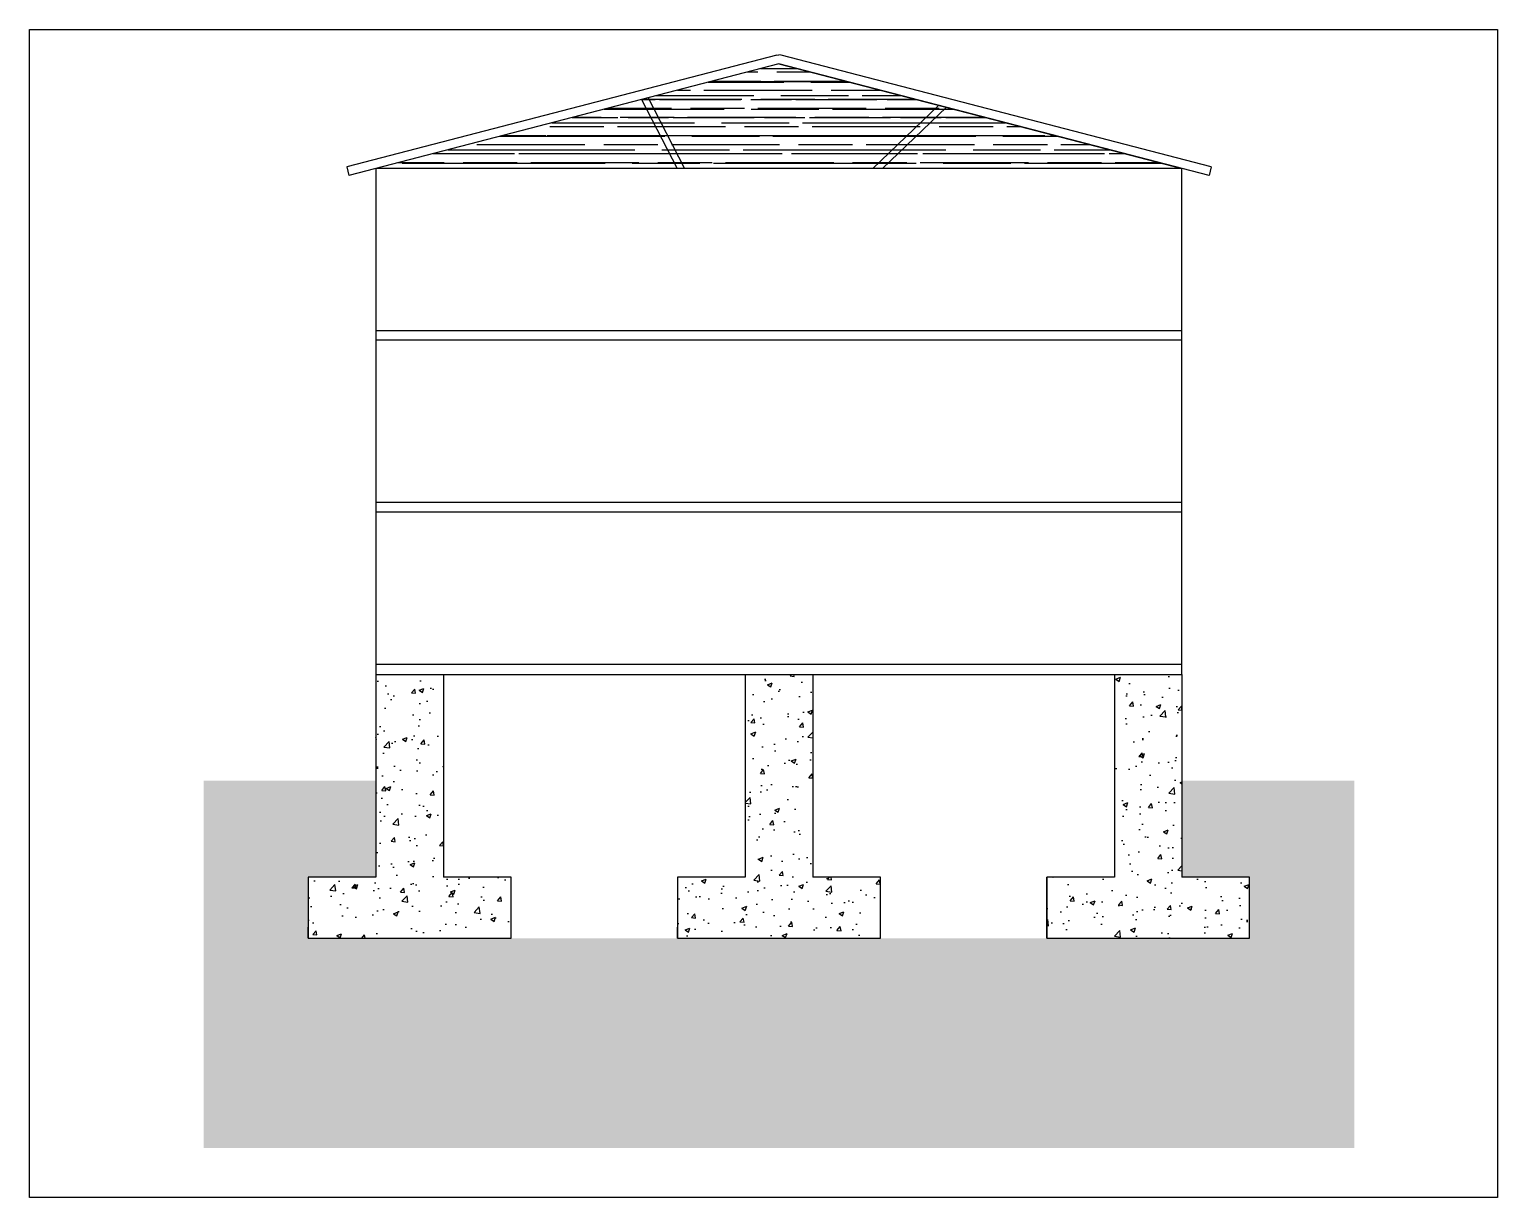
# Model space of a CAD drawing. Header units: inches. Extents: x 16.9 to 90.4, y 6.4 to 23.7.
# Drawn here: x 16.9 to 38.61, y 6.43 to 23.7 of the extents above; entities that cross this region are included whole.
import ezdxf

# ---------------------------------------------------------------- set-up
doc = ezdxf.new("R2010")
doc.units = ezdxf.units.IN
doc.header["$MEASUREMENT"] = 0
pattern_1 = [(0, (-32.42389, 13.52376), (0.44, 0.2), [3, -0.4, 1, -0.2]), (0, (-32.1579, 13.62376), (-0.2, 0.266), [0.6, -0.066, 1.2, -0.15]), (0, (-32.32389, 13.69376), (1.04, 0.134), [1.6, -0.28, 0.8, -0.2])]

msp = doc.modelspace()

# ---------------------------------------------------------------- hatches: boundary and pattern name
at = {"transparency": 33554684}
h = msp.add_hatch(dxfattribs=at)
h.set_pattern_fill('AR-RROOF', color=256, scale=0.2)
h.set_pattern_definition(pattern_1)
h.paths.add_polyline_path([(26.47959, 21.64886), (25.95294, 22.66774), (22.02678, 21.64886)])
h.paths.add_polyline_path([(29.37449, 21.64886), (30.34997, 22.58227), (27.98678, 23.19554), (26.0522, 22.6935), (26.59216, 21.64886)])
h.paths.add_polyline_path([(30.46376, 22.55274), (29.51913, 21.64886), (33.94678, 21.64886)])
h = msp.add_hatch(dxfattribs=at)
h.set_pattern_fill('AR-RROOF', color=256, scale=0.2)
h.set_pattern_definition(pattern_1)
h.paths.add_polyline_path([(29.37449, 21.64886), (29.51913, 21.64886), (30.46376, 22.55274), (30.34997, 22.58227)])
h.paths.add_polyline_path([(26.0522, 22.6935), (25.95294, 22.66774), (26.47959, 21.64886), (26.59216, 21.64886)])
h = msp.add_hatch(dxfattribs=at)
h.set_pattern_fill('AR-CONC', color=256, scale=0.1)
h.set_pattern_definition([(50, (-32.4239, 13.52376), (0.71726, -0.062752), [0.075, -0.825]), (355, (-32.4239, 13.52376), (-0.138751, 0.752192), [0.06, -0.66]), (100.4514, (-32.3641, 13.5185), (0.578509, 0.68944), [0.06374, -0.701142]), (46.1842, (-32.4239, 13.7238), (1.067241, -0.165519), [0.1125, -1.2375]), (96.6356, (-32.335, 13.71), (0.934662, 0.974119), [0.09561, -1.051714]), (351.1842, (-32.4239, 13.7238), (0.934662, 0.974119), [0.09, -0.99]), (21, (-32.3239, 13.67376), (0.596907, -0.402619), [0.075, -0.825]), (326, (-32.3239, 13.67376), (0.243315, 0.72515), [0.06, -0.66]), (71.4514, (-32.27415, 13.6402), (0.8402224, 0.322531), [0.06374, -0.701142]), (37.5, (-32.4239, 13.52376), (0.0121599, 0.3328939), [0, -0.652, 0, -0.67, 0, -0.6625]), (7.5, (-32.4239, 13.52376), (0.2630695, 0.3944117), [0, -0.382, 0, -0.637, 0, -0.2525]), (327.5, (-32.6469, 13.52376), (0.5338224, -0.0225549), [0, -0.25, 0, -0.78, 0, -1.035]), (317.5, (-32.7469, 13.52376), (0.5831862, 0.100105), [0, -0.325, 0, -0.518, 0, -0.735])])
h.paths.add_polyline_path([(23.02678, 14.16886), (22.02678, 14.16886), (22.02678, 11.16886), (21.02678, 11.16886), (21.02678, 10.26886), (24.02678, 10.26886), (24.02678, 11.16886), (23.02678, 11.16886)])
h.paths.add_polyline_path([(28.48678, 11.16886), (28.48678, 14.16886), (27.48678, 14.16886), (27.48678, 11.16886), (26.48678, 11.16886), (26.48678, 10.26886), (29.48678, 10.26886), (29.48678, 11.16886)])
h.paths.add_polyline_path([(32.94678, 11.16886), (31.94678, 11.16886), (31.94678, 10.26886), (34.94678, 10.26886), (34.94678, 11.16886), (33.94678, 11.16886), (33.94678, 14.16886), (32.94678, 14.16886)])
h = msp.add_hatch(dxfattribs=at)
h.set_pattern_fill('AR-SAND', color=256, scale=0.1)
h.set_pattern_definition([(37.5, (-32.42389, 13.52376), (-0.00629934, 0.19268238), [0, -0.152, 0, -0.17, 0, -0.1625]), (7.5, (-32.4239, 13.52376), (0.1769777, 0.2822146), [0, -0.082, 0, -0.137, 0, -0.0525]), (327.5, (-32.54689, 13.52376), (0.3114142, 0.0005659), [0, -0.05, 0, -0.18, 0, -0.235]), (317.5, (-32.5469, 13.52376), (0.3006127, 0.0877676), [0, -0.025, 0, -0.118, 0, -0.135])])
h.paths.add_polyline_path([(36.49678, 10.26886), (31.94678, 10.26886), (26.48678, 10.26886), (21.02678, 10.26886), (19.47678, 10.26886), (19.47678, 7.16757), (36.49678, 7.16757)])
h.paths.add_polyline_path([(22.02678, 12.59911), (19.47678, 12.59911), (19.47678, 11.16886), (19.47678, 10.26886), (21.02678, 10.26886), (21.02678, 11.16886), (22.02678, 11.16886)])
h.paths.add_polyline_path([(36.49678, 12.59911), (33.94678, 12.59911), (33.94678, 11.16886), (34.94678, 11.16886), (34.94678, 10.26886), (36.49678, 10.26886), (36.49678, 11.16886)])

# ---------------------------------------------------------------- linework, layer by layer
for p, q in [((27.95412, 23.32138), (21.59412, 21.67089)), ((27.95412, 23.32138), (27.98498, 23.32939)), ((28.01943, 23.32138), (27.98498, 23.32939)), ((34.37943, 21.67089), (28.01943, 23.32138)), ((27.98678, 23.19554), (21.62678, 21.54505)), ((27.98678, 23.19554), (33.94678, 21.64886)), ((34.34678, 21.54505), (27.98678, 23.19554)), ((25.95294, 22.66774), (26.47959, 21.64886)), ((26.0522, 22.6935), (26.59216, 21.64886)), ((30.34997, 22.58227), (29.37449, 21.64886)), ((30.46376, 22.55274), (29.51913, 21.64886)), ((21.59412, 21.67089), (21.62678, 21.54505)), ((33.94678, 21.64886), (22.02678, 21.64886)), ((22.02678, 21.64886), (22.02678, 19.24886)), ((33.94678, 19.24886), (33.94678, 21.64886)), ((34.37943, 21.67089), (34.34678, 21.54505)), ((33.94678, 19.24886), (22.02678, 19.24886)), ((22.02678, 19.24886), (22.02678, 16.70886)), ((33.94678, 19.10886), (22.02678, 19.10886)), ((33.94678, 16.70886), (33.94678, 19.24886)), ((22.02678, 16.70886), (22.02678, 11.16886)), ((33.94678, 16.70886), (22.02678, 16.70886)), ((33.94678, 16.56886), (22.02678, 16.56886)), ((33.94678, 14.16886), (33.94678, 16.70886)), ((22.02678, 14.31886), (27.48678, 14.31886)), ((22.02678, 14.16886), (27.48678, 14.16886)), ((23.02678, 14.16886), (23.02678, 11.16886)), ((27.48678, 14.31886), (32.94678, 14.31886)), ((27.48678, 14.16886), (27.48678, 11.16886)), ((27.48678, 14.16886), (32.94678, 14.16886)), ((28.48678, 14.16886), (28.48678, 11.16886)), ((32.94678, 14.31886), (33.94678, 14.31886)), ((32.94678, 14.16886), (32.94678, 11.16886)), ((32.94678, 14.16886), (33.94678, 14.16886)), ((33.94678, 14.16886), (33.94678, 11.16886)), ((38.61469, 12.14037), (38.61469, 6.43388)), ((22.02678, 11.16886), (21.02678, 11.16886)), ((21.02678, 11.16886), (21.02678, 10.26886)), ((24.02678, 11.16886), (23.02678, 11.16886)), ((24.02678, 10.26886), (24.02678, 11.16886)), ((27.48678, 11.16886), (26.48678, 11.16886)), ((26.48678, 11.16886), (26.48678, 10.26886)), ((29.48678, 11.16886), (28.48678, 11.16886)), ((29.48678, 10.26886), (29.48678, 11.16886)), ((31.94678, 10.26886), (31.94678, 11.16886)), ((32.94678, 11.16886), (31.94678, 11.16886)), ((31.94678, 11.16886), (31.94678, 10.26886)), ((34.94678, 11.16886), (33.94678, 11.16886)), ((34.94678, 10.26886), (34.94678, 11.16886)), ((21.02678, 10.26886), (21.02678, 10.4339)), ((26.48678, 10.26886), (26.48678, 10.4339)), ((21.02678, 10.26886), (24.02678, 10.26886)), ((21.02678, 10.26886), (24.02678, 10.26886)), ((26.48678, 10.26886), (29.48678, 10.26886)), ((31.94678, 10.26886), (34.94678, 10.26886))]:
    msp.add_line(p, q)
msp.add_lwpolyline([(16.90139, 23.70366), (38.61469, 23.70366), (38.61469, 6.43388), (16.90139, 6.43388)], close=True)

doc.saveas('drawing.dxf')
